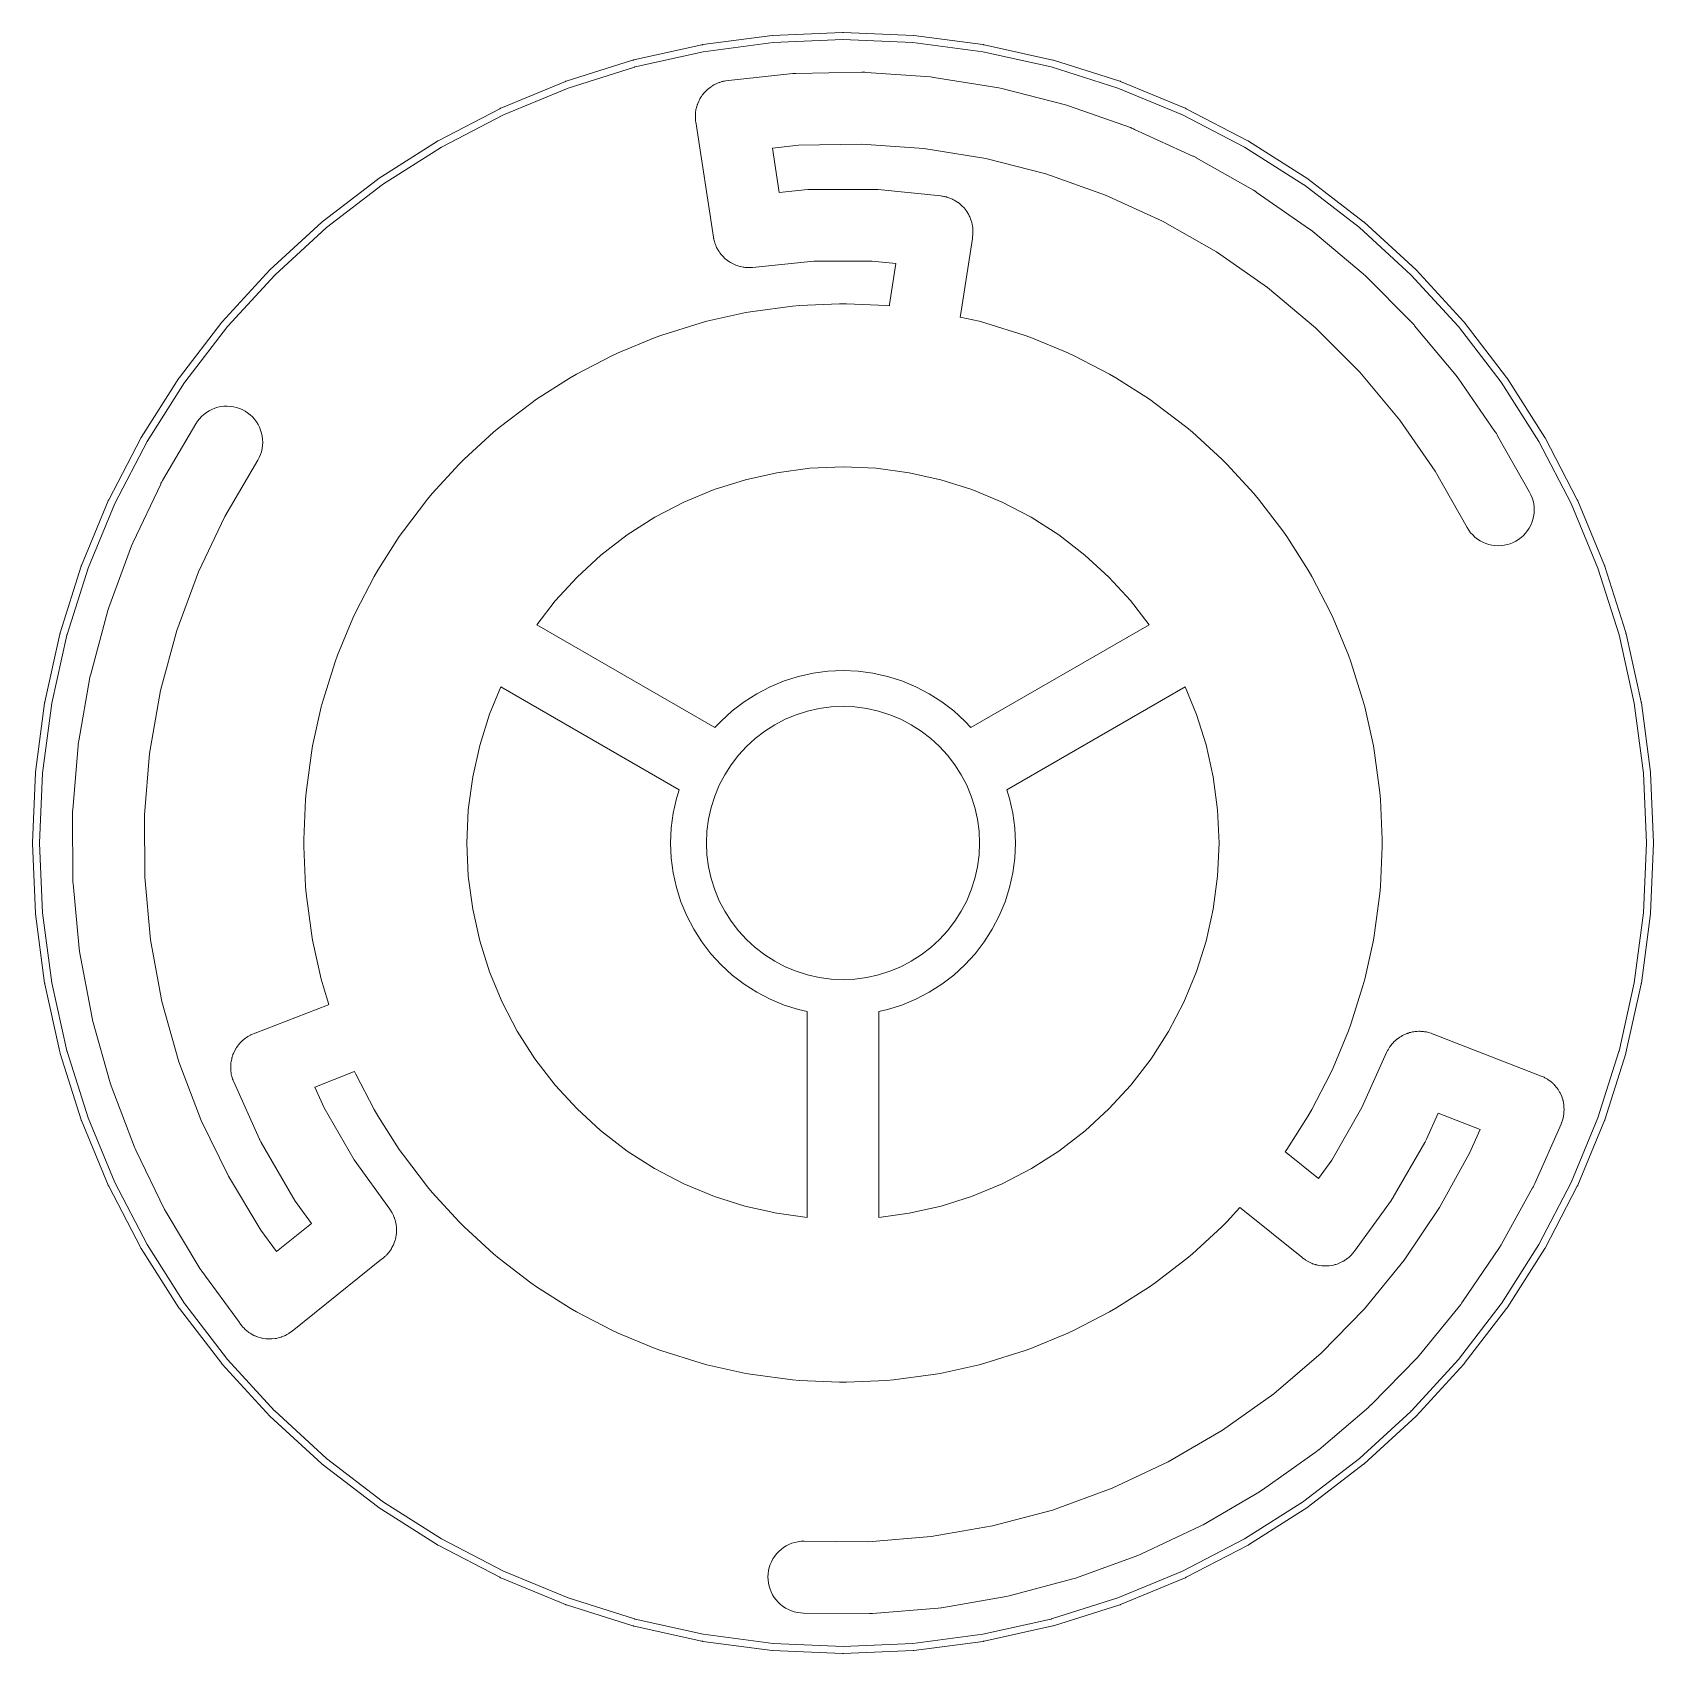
# Model space of a CAD drawing. Header units: millimetres. Extents: x 0.7 to 23.3, y -23.3 to -0.7.
import ezdxf

# ---------------------------------------------------------------- set-up
doc = ezdxf.new("R2010")
doc.units = ezdxf.units.MM
doc.layers.get('0').update_dxf_attribs({"lineweight": 25, "true_color": 0xffffff})

msp = doc.modelspace()

# ---------------------------------------------------------------- linework, layer by layer
at = {"lineweight": 13}
for p, q in [((10.035, -0.892), (9.091, -1.101)), ((10.039, -0.891), (10.035, -0.892)), ((10.043, -0.89), (10.039, -0.891)), ((10.048, -0.889), (10.043, -0.89)), ((10.051, -0.889), (10.048, -0.889)), ((11.015, -0.762), (10.051, -0.889)), ((10.056, -0.989), (11.028, -0.861)), ((11.019, -0.761), (11.015, -0.762)), ((11.992, -0.719), (11.019, -0.761)), ((11.028, -0.861), (11.029, -0.861)), ((11.029, -0.861), (11.998, -0.819)), ((11.993, -0.719), (11.992, -0.719)), ((11.998, -0.719), (11.993, -0.719)), ((12.002, -0.719), (11.998, -0.719)), ((11.998, -0.819), (12.971, -0.86)), ((12.007, -0.719), (12.002, -0.719)), ((12.008, -0.719), (12.007, -0.719)), ((12.981, -0.761), (12.008, -0.719)), ((12.971, -0.86), (12.972, -0.861)), ((12.972, -0.861), (13.944, -0.989)), ((12.985, -0.762), (12.981, -0.761)), ((13.948, -0.889), (12.985, -0.762)), ((13.949, -0.889), (13.948, -0.889)), ((13.952, -0.889), (13.949, -0.889)), ((13.957, -0.89), (13.952, -0.889)), ((13.961, -0.891), (13.957, -0.89)), ((13.965, -0.892), (13.961, -0.891)), ((14.918, -1.103), (13.965, -0.892)), ((9.07, -1.107), (8.148, -1.397)), ((9.074, -1.105), (9.07, -1.107)), ((9.078, -1.104), (9.074, -1.105)), ((9.082, -1.103), (9.078, -1.104)), ((9.087, -1.102), (9.082, -1.103)), ((9.091, -1.101), (9.087, -1.102)), ((9.108, -1.199), (10.056, -0.989)), ((13.944, -0.989), (14.896, -1.2)), ((14.922, -1.104), (14.918, -1.103)), ((14.927, -1.106), (14.922, -1.104)), ((14.93, -1.107), (14.927, -1.106)), ((15.852, -1.397), (14.93, -1.107)), ((8.174, -1.494), (9.1, -1.201)), ((9.1, -1.201), (9.104, -1.2)), ((9.104, -1.2), (9.108, -1.199)), ((11.301, -1.292), (10.408, -1.39)), ((11.344, -1.289), (11.301, -1.292)), ((11.345, -1.289), (11.344, -1.289)), ((12.261, -1.272), (11.345, -1.289)), ((12.262, -1.272), (12.261, -1.272)), ((12.304, -1.273), (12.262, -1.272)), ((12.324, -1.275), (12.304, -1.273)), ((13.216, -1.339), (12.324, -1.275)), ((13.22, -1.339), (13.216, -1.339)), ((13.262, -1.344), (13.22, -1.339)), ((13.263, -1.344), (13.262, -1.344)), ((14.167, -1.49), (13.263, -1.344)), ((14.896, -1.2), (15.826, -1.494)), ((8.136, -1.402), (7.238, -1.773)), ((7.277, -1.865), (8.174, -1.494)), ((8.14, -1.4), (8.136, -1.402)), ((8.144, -1.398), (8.14, -1.4)), ((8.148, -1.397), (8.144, -1.398)), ((10.053, -1.577), (10.041, -1.592)), ((10.055, -1.574), (10.053, -1.577)), ((10.059, -1.57), (10.055, -1.574)), ((10.069, -1.558), (10.059, -1.57)), ((10.077, -1.549), (10.069, -1.558)), ((10.084, -1.541), (10.077, -1.549)), ((10.09, -1.535), (10.084, -1.541)), ((10.099, -1.526), (10.09, -1.535)), ((10.104, -1.521), (10.099, -1.526)), ((10.115, -1.511), (10.104, -1.521)), ((10.149, -1.484), (10.115, -1.511)), ((10.163, -1.475), (10.149, -1.484)), ((10.167, -1.472), (10.163, -1.475)), ((10.182, -1.462), (10.167, -1.472)), ((10.186, -1.46), (10.182, -1.462)), ((10.188, -1.459), (10.186, -1.46)), ((10.204, -1.449), (10.188, -1.459)), ((10.222, -1.44), (10.204, -1.449)), ((10.224, -1.439), (10.222, -1.44)), ((10.227, -1.438), (10.224, -1.439)), ((10.243, -1.43), (10.227, -1.438)), ((10.254, -1.425), (10.243, -1.43)), ((10.264, -1.421), (10.254, -1.425)), ((10.276, -1.417), (10.264, -1.421)), ((10.284, -1.414), (10.276, -1.417)), ((10.293, -1.411), (10.284, -1.414)), ((10.305, -1.407), (10.293, -1.411)), ((10.317, -1.404), (10.305, -1.407)), ((10.326, -1.402), (10.317, -1.404)), ((10.338, -1.399), (10.326, -1.402)), ((10.348, -1.397), (10.338, -1.399)), ((10.352, -1.396), (10.348, -1.397)), ((10.368, -1.393), (10.352, -1.396)), ((10.408, -1.39), (10.368, -1.393)), ((14.168, -1.49), (14.167, -1.49)), ((14.209, -1.499), (14.168, -1.49)), ((14.21, -1.499), (14.209, -1.499)), ((15.097, -1.726), (14.21, -1.499)), ((15.826, -1.494), (15.826, -1.494)), ((15.826, -1.494), (16.726, -1.866)), ((15.856, -1.398), (15.852, -1.397)), ((15.86, -1.4), (15.856, -1.398)), ((15.864, -1.402), (15.86, -1.4)), ((16.761, -1.773), (15.864, -1.402)), ((7.223, -1.781), (6.365, -2.227)), ((7.227, -1.779), (7.223, -1.781)), ((7.23, -1.777), (7.227, -1.779)), ((7.234, -1.775), (7.23, -1.777)), ((7.238, -1.773), (7.234, -1.775)), ((9.953, -1.798), (9.95, -1.811)), ((9.954, -1.79), (9.953, -1.798)), ((9.957, -1.776), (9.954, -1.79)), ((9.959, -1.768), (9.957, -1.776)), ((9.96, -1.763), (9.959, -1.768)), ((9.964, -1.748), (9.96, -1.763)), ((9.969, -1.733), (9.964, -1.748)), ((9.971, -1.726), (9.969, -1.733)), ((9.974, -1.72), (9.971, -1.726)), ((9.978, -1.706), (9.974, -1.72)), ((9.996, -1.666), (9.978, -1.706)), ((10.006, -1.649), (9.996, -1.666)), ((10.008, -1.643), (10.006, -1.647)), ((10.006, -1.647), (10.006, -1.649)), ((10.017, -1.628), (10.008, -1.643)), ((10.022, -1.621), (10.017, -1.628)), ((10.029, -1.609), (10.022, -1.621)), ((10.035, -1.601), (10.029, -1.609)), ((10.041, -1.592), (10.035, -1.601)), ((15.098, -1.726), (15.097, -1.726)), ((15.139, -1.739), (15.098, -1.726)), ((15.14, -1.739), (15.139, -1.739)), ((16.003, -2.044), (15.14, -1.739)), ((16.762, -1.773), (16.761, -1.773)), ((16.766, -1.775), (16.762, -1.773)), ((16.77, -1.777), (16.766, -1.775)), ((16.773, -1.779), (16.77, -1.777)), ((16.777, -1.781), (16.773, -1.779)), ((17.634, -2.227), (16.777, -1.781)), ((6.413, -2.315), (7.273, -1.867)), ((7.273, -1.867), (7.274, -1.866)), ((7.274, -1.866), (7.277, -1.865)), ((9.946, -1.856), (9.945, -1.877)), ((9.945, -1.877), (9.945, -1.887)), ((9.945, -1.887), (9.945, -1.898)), ((9.945, -1.898), (9.946, -1.919)), ((9.947, -1.833), (9.946, -1.852)), ((9.946, -1.852), (9.946, -1.854)), ((9.946, -1.854), (9.946, -1.856)), ((9.946, -1.919), (9.946, -1.92)), ((9.946, -1.92), (9.946, -1.92)), ((9.946, -1.92), (9.947, -1.941)), ((9.949, -1.821), (9.947, -1.833)), ((9.947, -1.941), (9.949, -1.952)), ((9.95, -1.811), (9.949, -1.821)), ((9.949, -1.952), (9.95, -1.964)), ((9.95, -1.964), (10.197, -3.568)), ((16.726, -1.866), (17.587, -2.315)), ((6.357, -2.231), (5.531, -2.758)), ((6.361, -2.229), (6.357, -2.231)), ((6.365, -2.227), (6.361, -2.229)), ((16.004, -2.044), (16.003, -2.044)), ((16.017, -2.049), (16.004, -2.044)), ((16.044, -2.06), (16.017, -2.049)), ((16.059, -2.068), (16.044, -2.06)), ((16.87, -2.439), (16.059, -2.068)), ((17.635, -2.227), (17.634, -2.227)), ((17.639, -2.229), (17.635, -2.227)), ((17.643, -2.231), (17.639, -2.229)), ((18.469, -2.758), (17.643, -2.231)), ((5.592, -2.837), (6.411, -2.316)), ((6.411, -2.316), (6.413, -2.315)), ((11.018, -2.328), (11.38, -2.289)), ((11.113, -2.947), (11.018, -2.328)), ((11.38, -2.289), (12.256, -2.273)), ((12.256, -2.273), (13.123, -2.334)), ((13.123, -2.334), (13.987, -2.474)), ((13.987, -2.474), (14.824, -2.688)), ((16.878, -2.442), (16.87, -2.439)), ((16.904, -2.455), (16.878, -2.442)), ((16.916, -2.461), (16.904, -2.455)), ((16.917, -2.462), (16.916, -2.461)), ((17.712, -2.916), (16.917, -2.462)), ((17.587, -2.315), (17.589, -2.316)), ((17.589, -2.316), (18.415, -2.842)), ((14.824, -2.688), (15.655, -2.982)), ((5.523, -2.764), (4.75, -3.357)), ((4.811, -3.436), (5.585, -2.842)), ((5.524, -2.763), (5.523, -2.764)), ((5.528, -2.76), (5.524, -2.763)), ((5.531, -2.758), (5.528, -2.76)), ((5.585, -2.842), (5.588, -2.84)), ((5.588, -2.84), (5.592, -2.837)), ((5.588, -2.84), (5.588, -2.84)), ((11.51, -2.906), (11.113, -2.947)), ((11.519, -2.905), (11.51, -2.906)), ((11.545, -2.904), (11.519, -2.905)), ((11.555, -2.903), (11.545, -2.904)), ((11.562, -2.903), (11.555, -2.903)), ((12.438, -2.903), (11.562, -2.903)), ((12.481, -2.905), (12.438, -2.903)), ((12.49, -2.906), (12.481, -2.905)), ((13.36, -2.995), (12.49, -2.906)), ((17.713, -2.916), (17.712, -2.916)), ((17.749, -2.939), (17.713, -2.916)), ((18.415, -2.842), (18.416, -2.842)), ((18.416, -2.842), (19.189, -3.436)), ((18.472, -2.76), (18.469, -2.758)), ((18.476, -2.763), (18.472, -2.76)), ((19.246, -3.354), (18.476, -2.763)), ((13.376, -2.997), (13.36, -2.995)), ((13.385, -2.998), (13.376, -2.997)), ((13.403, -3.001), (13.385, -2.998)), ((13.411, -3.002), (13.403, -3.001)), ((13.428, -3.006), (13.411, -3.002)), ((13.439, -3.009), (13.428, -3.006)), ((13.445, -3.011), (13.439, -3.009)), ((13.487, -3.025), (13.445, -3.011)), ((13.496, -3.029), (13.487, -3.025)), ((13.51, -3.034), (13.496, -3.029)), ((13.522, -3.04), (13.51, -3.034)), ((13.527, -3.042), (13.522, -3.04)), ((13.549, -3.054), (13.527, -3.042)), ((13.561, -3.061), (13.549, -3.054)), ((13.565, -3.063), (13.561, -3.061)), ((13.586, -3.076), (13.565, -3.063)), ((13.598, -3.085), (13.586, -3.076)), ((13.601, -3.087), (13.598, -3.085)), ((13.622, -3.102), (13.601, -3.087)), ((13.629, -3.109), (13.622, -3.102)), ((13.636, -3.114), (13.629, -3.109)), ((13.645, -3.123), (13.636, -3.114)), ((13.654, -3.131), (13.645, -3.123)), ((13.685, -3.162), (13.654, -3.131)), ((15.655, -2.982), (16.446, -3.344)), ((17.75, -2.94), (17.749, -2.939)), ((18.493, -3.457), (17.75, -2.94)), ((4.747, -3.359), (4.024, -4.021)), ((4.75, -3.357), (4.747, -3.359)), ((13.712, -3.196), (13.685, -3.162)), ((13.719, -3.208), (13.712, -3.196)), ((13.722, -3.211), (13.719, -3.208)), ((13.736, -3.233), (13.722, -3.211)), ((13.745, -3.248), (13.736, -3.233)), ((13.753, -3.264), (13.745, -3.248)), ((13.757, -3.271), (13.753, -3.264)), ((13.765, -3.287), (13.757, -3.271)), ((13.77, -3.301), (13.765, -3.287)), ((13.775, -3.311), (13.77, -3.301)), ((13.78, -3.327), (13.775, -3.311)), ((13.781, -3.328), (13.78, -3.327)), ((13.789, -3.352), (13.781, -3.328)), ((13.791, -3.361), (13.789, -3.352)), ((13.794, -3.37), (13.791, -3.361)), ((13.797, -3.387), (13.794, -3.37)), ((16.446, -3.344), (17.198, -3.774)), ((19.25, -3.357), (19.246, -3.354)), ((19.253, -3.359), (19.25, -3.357)), ((19.976, -4.021), (19.253, -3.359)), ((4.095, -4.092), (4.808, -3.438)), ((4.808, -3.438), (4.809, -3.437)), ((4.809, -3.437), (4.811, -3.436)), ((10.197, -3.568), (10.199, -3.58)), ((10.199, -3.58), (10.2, -3.586)), ((10.2, -3.586), (10.204, -3.603)), ((10.204, -3.603), (10.206, -3.611)), ((13.635, -4.658), (13.8, -3.586)), ((13.799, -3.395), (13.797, -3.387)), ((13.801, -3.408), (13.799, -3.395)), ((13.8, -3.585), (13.803, -3.568)), ((13.8, -3.586), (13.8, -3.585)), ((13.802, -3.412), (13.801, -3.408)), ((13.806, -3.438), (13.802, -3.412)), ((13.803, -3.568), (13.808, -3.525)), ((13.809, -3.481), (13.806, -3.438)), ((13.808, -3.493), (13.809, -3.481)), ((13.809, -3.499), (13.808, -3.493)), ((13.808, -3.508), (13.809, -3.499)), ((13.808, -3.525), (13.808, -3.508)), ((18.502, -3.463), (18.493, -3.457)), ((18.532, -3.486), (18.502, -3.463)), ((18.536, -3.489), (18.532, -3.486)), ((18.537, -3.49), (18.536, -3.489)), ((19.238, -4.078), (18.537, -3.49)), ((19.189, -3.436), (19.19, -3.436)), ((19.19, -3.436), (19.904, -4.091)), ((10.206, -3.611), (10.207, -3.615)), ((10.207, -3.615), (10.21, -3.629)), ((10.21, -3.629), (10.216, -3.647)), ((10.216, -3.647), (10.218, -3.653)), ((10.218, -3.653), (10.22, -3.659)), ((10.22, -3.659), (10.224, -3.67)), ((10.224, -3.67), (10.23, -3.684)), ((10.23, -3.684), (10.234, -3.694)), ((10.234, -3.694), (10.237, -3.699)), ((10.237, -3.699), (10.241, -3.71)), ((10.241, -3.71), (10.25, -3.727)), ((10.25, -3.727), (10.253, -3.733)), ((10.253, -3.733), (10.256, -3.738)), ((10.256, -3.738), (10.262, -3.748)), ((10.262, -3.748), (10.271, -3.762)), ((10.271, -3.762), (10.276, -3.77)), ((10.276, -3.77), (10.28, -3.775)), ((10.28, -3.775), (10.286, -3.785)), ((10.286, -3.785), (10.292, -3.792)), ((10.292, -3.792), (10.301, -3.805)), ((10.301, -3.805), (10.33, -3.838)), ((17.198, -3.774), (17.908, -4.268)), ((4.021, -4.024), (3.359, -4.747)), ((4.024, -4.021), (4.021, -4.024)), ((10.33, -3.838), (10.34, -3.848)), ((10.34, -3.848), (10.343, -3.851)), ((10.343, -3.851), (10.362, -3.868)), ((10.362, -3.868), (10.375, -3.88)), ((10.375, -3.88), (10.41, -3.906)), ((10.41, -3.906), (10.42, -3.912)), ((10.42, -3.912), (10.432, -3.92)), ((10.432, -3.92), (10.47, -3.941)), ((10.47, -3.941), (10.51, -3.958)), ((10.51, -3.958), (10.526, -3.963)), ((10.526, -3.963), (10.527, -3.964)), ((10.527, -3.964), (10.529, -3.964)), ((10.529, -3.964), (10.551, -3.972)), ((10.551, -3.972), (10.564, -3.975)), ((10.564, -3.975), (10.569, -3.977)), ((10.569, -3.977), (10.594, -3.983)), ((10.594, -3.983), (10.609, -3.985)), ((10.609, -3.985), (10.612, -3.986)), ((10.612, -3.986), (10.62, -3.987)), ((10.62, -3.987), (10.637, -3.989)), ((10.637, -3.989), (10.646, -3.99)), ((10.646, -3.99), (10.655, -3.991)), ((10.655, -3.991), (10.668, -3.991)), ((10.668, -3.991), (10.68, -3.992)), ((10.68, -3.992), (10.689, -3.992)), ((10.689, -3.992), (10.699, -3.992)), ((10.699, -3.992), (10.742, -3.99)), ((10.742, -3.99), (11.592, -3.903)), ((11.592, -3.903), (12.408, -3.903)), ((12.408, -3.903), (12.735, -3.937)), ((12.735, -3.937), (12.647, -4.506)), ((19.979, -4.024), (19.976, -4.021)), ((20.641, -4.747), (19.979, -4.024)), ((3.438, -4.808), (4.092, -4.095)), ((4.092, -4.095), (4.094, -4.094)), ((4.094, -4.094), (4.095, -4.092)), ((17.908, -4.268), (18.578, -4.83)), ((19.239, -4.079), (19.238, -4.078)), ((19.27, -4.107), (19.239, -4.079)), ((19.27, -4.108), (19.27, -4.107)), ((19.271, -4.108), (19.27, -4.108)), ((19.906, -4.746), (19.271, -4.108)), ((19.904, -4.091), (19.905, -4.092)), ((19.905, -4.092), (20.563, -4.809)), ((11.951, -4.495), (11.395, -4.52)), ((12.049, -4.495), (11.951, -4.495)), ((12.605, -4.52), (12.049, -4.495)), ((12.647, -4.506), (12.645, -4.523)), ((10.648, -4.618), (10.105, -4.738)), ((10.746, -4.601), (10.648, -4.618)), ((11.297, -4.528), (10.746, -4.601)), ((11.395, -4.52), (11.297, -4.528)), ((12.645, -4.523), (12.605, -4.52)), ((13.631, -4.68), (13.635, -4.658)), ((13.895, -4.738), (13.631, -4.68)), ((3.357, -4.75), (2.764, -5.523)), ((2.842, -5.585), (3.436, -4.811)), ((3.359, -4.747), (3.357, -4.75)), ((3.436, -4.811), (3.437, -4.809)), ((3.437, -4.809), (3.438, -4.808)), ((9.48, -4.931), (9.387, -4.965)), ((10.01, -4.764), (9.48, -4.931)), ((10.105, -4.738), (10.01, -4.764)), ((13.99, -4.764), (13.895, -4.738)), ((14.52, -4.931), (13.99, -4.764)), ((14.613, -4.965), (14.52, -4.931)), ((18.578, -4.83), (19.195, -5.448)), ((19.918, -4.757), (19.906, -4.746)), ((19.933, -4.774), (19.918, -4.757)), ((19.947, -4.789), (19.933, -4.774)), ((19.956, -4.801), (19.947, -4.789)), ((20.532, -5.492), (19.956, -4.801)), ((20.563, -4.809), (20.564, -4.811)), ((20.564, -4.811), (21.16, -5.588)), ((20.643, -4.75), (20.641, -4.747)), ((21.236, -5.522), (20.643, -4.75)), ((8.873, -5.178), (8.784, -5.22)), ((9.387, -4.965), (8.873, -5.178)), ((15.127, -5.178), (14.613, -4.965)), ((15.216, -5.22), (15.127, -5.178)), ((8.784, -5.22), (8.291, -5.476)), ((15.709, -5.476), (15.216, -5.22)), ((2.758, -5.531), (2.231, -6.357)), ((2.316, -6.411), (2.837, -5.592)), ((2.76, -5.528), (2.758, -5.531)), ((2.763, -5.524), (2.76, -5.528)), ((2.764, -5.523), (2.763, -5.524)), ((2.837, -5.592), (2.84, -5.588)), ((2.84, -5.588), (2.842, -5.585)), ((2.84, -5.588), (2.84, -5.588)), ((8.205, -5.526), (7.736, -5.824)), ((8.291, -5.476), (8.205, -5.526)), ((15.795, -5.526), (15.709, -5.476)), ((16.264, -5.824), (15.795, -5.526)), ((19.195, -5.448), (19.751, -6.117)), ((20.533, -5.493), (20.532, -5.492)), ((20.534, -5.494), (20.533, -5.493)), ((20.559, -5.528), (20.534, -5.494)), ((20.56, -5.529), (20.559, -5.528)), ((21.074, -6.273), (20.56, -5.529)), ((21.16, -5.588), (21.16, -5.588)), ((21.16, -5.588), (21.684, -6.411)), ((21.237, -5.524), (21.236, -5.522)), ((21.24, -5.528), (21.237, -5.524)), ((21.242, -5.531), (21.24, -5.528)), ((21.769, -6.357), (21.242, -5.531)), ((7.736, -5.824), (7.655, -5.881)), ((16.345, -5.881), (16.264, -5.824)), ((3.074, -6.064), (3.044, -6.096)), ((3.106, -6.035), (3.074, -6.064)), ((3.141, -6.008), (3.106, -6.035)), ((3.178, -5.985), (3.141, -6.008)), ((3.217, -5.965), (3.178, -5.985)), ((3.257, -5.949), (3.217, -5.965)), ((3.299, -5.936), (3.257, -5.949)), ((3.341, -5.927), (3.299, -5.936)), ((3.385, -5.922), (3.341, -5.927)), ((3.428, -5.92), (3.385, -5.922)), ((3.472, -5.923), (3.428, -5.92)), ((3.515, -5.929), (3.472, -5.923)), ((3.558, -5.938), (3.515, -5.929)), ((3.599, -5.952), (3.558, -5.938)), ((3.639, -5.969), (3.599, -5.952)), ((3.678, -5.989), (3.639, -5.969)), ((3.714, -6.013), (3.678, -5.989)), ((3.749, -6.04), (3.714, -6.013)), ((3.781, -6.07), (3.749, -6.04)), ((3.81, -6.102), (3.781, -6.07)), ((7.655, -5.881), (7.214, -6.219)), ((16.786, -6.219), (16.345, -5.881)), ((2.993, -6.167), (2.529, -6.956)), ((3.017, -6.13), (2.993, -6.167)), ((3.044, -6.096), (3.017, -6.13)), ((3.836, -6.137), (3.81, -6.102)), ((3.859, -6.174), (3.836, -6.137)), ((3.879, -6.213), (3.859, -6.174)), ((3.895, -6.253), (3.879, -6.213)), ((3.908, -6.295), (3.895, -6.253)), ((3.917, -6.338), (3.908, -6.295)), ((7.138, -6.283), (6.728, -6.659)), ((7.214, -6.219), (7.138, -6.283)), ((16.862, -6.283), (16.786, -6.219)), ((17.272, -6.659), (16.862, -6.283)), ((19.751, -6.117), (20.24, -6.823)), ((21.081, -6.283), (21.074, -6.273)), ((21.093, -6.302), (21.081, -6.283)), ((21.104, -6.319), (21.093, -6.302)), ((2.227, -6.366), (1.781, -7.223)), ((1.867, -7.273), (2.315, -6.413)), ((2.229, -6.361), (2.227, -6.365)), ((2.227, -6.365), (2.227, -6.366)), ((2.231, -6.357), (2.229, -6.361)), ((2.315, -6.413), (2.316, -6.411)), ((3.906, -6.554), (3.916, -6.511)), ((3.916, -6.511), (3.922, -6.468)), ((3.923, -6.381), (3.917, -6.338)), ((3.922, -6.468), (3.924, -6.425)), ((3.924, -6.425), (3.923, -6.381)), ((21.111, -6.333), (21.104, -6.319)), ((21.555, -7.117), (21.111, -6.333)), ((21.684, -6.411), (21.685, -6.412)), ((21.685, -6.412), (22.133, -7.274)), ((21.771, -6.361), (21.769, -6.357)), ((22.219, -7.223), (21.771, -6.361)), ((3.397, -7.454), (3.855, -6.674)), ((3.855, -6.674), (3.875, -6.635)), ((3.875, -6.635), (3.892, -6.595)), ((3.892, -6.595), (3.906, -6.554)), ((6.659, -6.728), (6.283, -7.138)), ((6.728, -6.659), (6.659, -6.728)), ((11.537, -6.785), (12, -6.765)), ((12, -6.765), (12.463, -6.785)), ((17.341, -6.728), (17.272, -6.659)), ((17.717, -7.138), (17.341, -6.728)), ((2.508, -6.994), (2.504, -7.004)), ((2.519, -6.974), (2.508, -6.994)), ((2.528, -6.957), (2.519, -6.974)), ((2.529, -6.956), (2.528, -6.957)), ((10.205, -7.082), (10.641, -6.944)), ((10.641, -6.944), (11.081, -6.846)), ((11.081, -6.846), (11.537, -6.785)), ((12.463, -6.785), (12.919, -6.846)), ((12.919, -6.846), (13.36, -6.944)), ((13.36, -6.944), (13.793, -7.081)), ((20.24, -6.823), (20.685, -7.609)), ((2.504, -7.004), (2.119, -7.815)), ((6.219, -7.214), (5.881, -7.655)), ((6.283, -7.138), (6.219, -7.214)), ((9.783, -7.257), (10.205, -7.082)), ((13.793, -7.081), (14.216, -7.257)), ((17.781, -7.214), (17.717, -7.138)), ((18.119, -7.655), (17.781, -7.214)), ((21.575, -7.155), (21.555, -7.117)), ((21.591, -7.196), (21.575, -7.155)), ((21.604, -7.238), (21.591, -7.196)), ((1.773, -7.239), (1.402, -8.136)), ((1.494, -8.173), (1.865, -7.277)), ((1.775, -7.234), (1.773, -7.238)), ((1.773, -7.238), (1.773, -7.239)), ((1.777, -7.23), (1.775, -7.234)), ((1.779, -7.227), (1.777, -7.23)), ((1.781, -7.223), (1.779, -7.227)), ((1.865, -7.277), (1.866, -7.274)), ((1.866, -7.274), (1.867, -7.273)), ((9.382, -7.466), (9.783, -7.257)), ((14.216, -7.257), (14.617, -7.466)), ((21.613, -7.28), (21.604, -7.238)), ((21.612, -7.454), (21.618, -7.411)), ((21.619, -7.323), (21.613, -7.28)), ((21.618, -7.411), (21.62, -7.367)), ((21.62, -7.367), (21.619, -7.323)), ((22.133, -7.274), (22.506, -8.173)), ((22.221, -7.227), (22.219, -7.223)), ((22.223, -7.23), (22.221, -7.227)), ((22.225, -7.234), (22.223, -7.23)), ((22.227, -7.238), (22.225, -7.234)), ((22.227, -7.24), (22.227, -7.238)), ((22.598, -8.136), (22.227, -7.24)), ((3.031, -8.225), (3.397, -7.454)), ((5.881, -7.655), (5.824, -7.736)), ((8.997, -7.711), (9.382, -7.466)), ((14.617, -7.466), (15.003, -7.711)), ((18.176, -7.736), (18.119, -7.655)), ((20.685, -7.609), (20.708, -7.646)), ((20.708, -7.646), (20.734, -7.681)), ((21.5, -7.687), (21.527, -7.653)), ((21.527, -7.653), (21.551, -7.617)), ((21.551, -7.617), (21.571, -7.578)), ((21.571, -7.578), (21.588, -7.538)), ((21.588, -7.538), (21.602, -7.496)), ((21.602, -7.496), (21.612, -7.454)), ((2.098, -7.864), (1.782, -8.723)), ((2.115, -7.823), (2.098, -7.864)), ((2.119, -7.815), (2.115, -7.823)), ((5.824, -7.736), (5.526, -8.205)), ((8.629, -7.994), (8.997, -7.711)), ((15.003, -7.711), (15.367, -7.992)), ((18.474, -8.205), (18.176, -7.736)), ((20.734, -7.681), (20.764, -7.713)), ((20.764, -7.713), (20.795, -7.743)), ((20.795, -7.743), (20.83, -7.77)), ((20.83, -7.77), (20.866, -7.794)), ((20.866, -7.794), (20.905, -7.814)), ((20.905, -7.814), (20.945, -7.831)), ((20.945, -7.831), (20.987, -7.845)), ((20.987, -7.845), (21.029, -7.855)), ((21.029, -7.855), (21.072, -7.861)), ((21.072, -7.861), (21.116, -7.863)), ((21.116, -7.863), (21.159, -7.861)), ((21.159, -7.861), (21.203, -7.856)), ((21.203, -7.856), (21.245, -7.847)), ((21.245, -7.847), (21.287, -7.834)), ((21.287, -7.834), (21.328, -7.818)), ((21.328, -7.818), (21.366, -7.798)), ((21.366, -7.798), (21.403, -7.775)), ((21.403, -7.775), (21.438, -7.749)), ((21.438, -7.749), (21.471, -7.719)), ((21.471, -7.719), (21.5, -7.687)), ((8.299, -8.299), (8.629, -7.994)), ((15.367, -7.992), (15.702, -8.299)), ((1.397, -8.148), (1.106, -9.073)), ((1.201, -9.1), (1.494, -8.174)), ((1.398, -8.144), (1.397, -8.148)), ((1.4, -8.14), (1.398, -8.144)), ((1.402, -8.136), (1.4, -8.14)), ((1.494, -8.174), (1.494, -8.173)), ((2.73, -9.043), (3.031, -8.225)), ((5.476, -8.291), (5.22, -8.784)), ((5.526, -8.205), (5.476, -8.291)), ((7.994, -8.63), (8.299, -8.299)), ((15.702, -8.299), (16.003, -8.626)), ((18.524, -8.291), (18.474, -8.205)), ((18.78, -8.784), (18.524, -8.291)), ((22.506, -8.173), (22.506, -8.174)), ((22.506, -8.174), (22.8, -9.105)), ((22.6, -8.14), (22.598, -8.136)), ((22.602, -8.144), (22.6, -8.14)), ((22.603, -8.148), (22.602, -8.144)), ((22.604, -8.152), (22.603, -8.148)), ((22.893, -9.07), (22.604, -8.152)), ((1.768, -8.765), (1.53, -9.649)), ((1.778, -8.737), (1.768, -8.765)), ((1.782, -8.723), (1.778, -8.737)), ((5.22, -8.784), (5.178, -8.873)), ((7.738, -8.962), (7.994, -8.63)), ((16.003, -8.626), (16.262, -8.962)), ((18.822, -8.873), (18.78, -8.784)), ((5.178, -8.873), (4.965, -9.387)), ((10.218, -10.394), (7.738, -8.962)), ((16.262, -8.962), (13.781, -10.394)), ((19.035, -9.387), (18.822, -8.873)), ((1.101, -9.092), (0.892, -10.035)), ((0.989, -10.056), (1.199, -9.108)), ((1.102, -9.087), (1.101, -9.091)), ((1.101, -9.091), (1.101, -9.092)), ((1.103, -9.082), (1.102, -9.087)), ((1.104, -9.078), (1.103, -9.082)), ((1.105, -9.074), (1.104, -9.078)), ((1.106, -9.073), (1.105, -9.074)), ((1.199, -9.108), (1.2, -9.105)), ((1.2, -9.104), (1.201, -9.1)), ((1.2, -9.105), (1.2, -9.104)), ((2.503, -9.879), (2.73, -9.043)), ((22.8, -9.105), (23.011, -10.056)), ((22.894, -9.073), (22.893, -9.07)), ((22.896, -9.078), (22.894, -9.073)), ((22.897, -9.082), (22.896, -9.078)), ((22.899, -9.091), (22.897, -9.082)), ((23.108, -10.035), (22.899, -9.091)), ((4.965, -9.387), (4.931, -9.48)), ((19.069, -9.48), (19.035, -9.387)), ((1.52, -9.696), (1.364, -10.58)), ((1.53, -9.65), (1.52, -9.692)), ((1.52, -9.692), (1.52, -9.693)), ((1.52, -9.693), (1.52, -9.696)), ((1.53, -9.649), (1.53, -9.65)), ((4.931, -9.48), (4.764, -10.01)), ((11.379, -9.682), (11.179, -9.745)), ((11.583, -9.636), (11.379, -9.682)), ((11.791, -9.609), (11.583, -9.636)), ((12, -9.6), (11.791, -9.609)), ((12.209, -9.609), (12, -9.6)), ((12.417, -9.636), (12.209, -9.609)), ((12.621, -9.682), (12.417, -9.636)), ((12.821, -9.745), (12.621, -9.682)), ((19.236, -10.01), (19.069, -9.48)), ((2.349, -10.753), (2.503, -9.879)), ((7.081, -10.205), (7.238, -9.828)), ((7.238, -9.828), (9.719, -11.261)), ((10.8, -9.922), (10.623, -10.034)), ((10.986, -9.825), (10.8, -9.922)), ((11.179, -9.745), (10.986, -9.825)), ((13.014, -9.825), (12.821, -9.745)), ((13.2, -9.922), (13.014, -9.825)), ((13.377, -10.034), (13.2, -9.922)), ((14.281, -11.261), (16.762, -9.828)), ((16.762, -9.828), (16.921, -10.21)), ((0.889, -10.052), (0.762, -11.015)), ((0.861, -11.028), (0.989, -10.056)), ((0.89, -10.043), (0.889, -10.048)), ((0.889, -10.048), (0.889, -10.052)), ((0.891, -10.039), (0.89, -10.043)), ((0.892, -10.035), (0.891, -10.039)), ((4.738, -10.105), (4.618, -10.648)), ((4.764, -10.01), (4.738, -10.105)), ((10.623, -10.034), (10.457, -10.161)), ((11.67, -10.129), (11.508, -10.165)), ((11.834, -10.107), (11.67, -10.129)), ((12, -10.1), (11.834, -10.107)), ((12.166, -10.107), (12, -10.1)), ((12.33, -10.129), (12.166, -10.107)), ((12.492, -10.165), (12.33, -10.129)), ((13.543, -10.161), (13.377, -10.034)), ((19.262, -10.105), (19.236, -10.01)), ((19.382, -10.648), (19.262, -10.105)), ((23.011, -10.056), (23.139, -11.028)), ((23.109, -10.039), (23.108, -10.035)), ((23.11, -10.043), (23.109, -10.039)), ((23.111, -10.048), (23.11, -10.043)), ((23.238, -11.015), (23.111, -10.048)), ((6.944, -10.641), (7.081, -10.205)), ((10.303, -10.303), (10.218, -10.394)), ((10.457, -10.161), (10.303, -10.303)), ((11.05, -10.355), (10.91, -10.444)), ((11.197, -10.278), (11.05, -10.355)), ((11.35, -10.215), (11.197, -10.278)), ((11.508, -10.165), (11.35, -10.215)), ((12.65, -10.215), (12.492, -10.165)), ((12.803, -10.278), (12.65, -10.215)), ((12.95, -10.355), (12.803, -10.278)), ((13.09, -10.444), (12.95, -10.355)), ((13.697, -10.303), (13.543, -10.161)), ((13.781, -10.394), (13.697, -10.303)), ((16.921, -10.21), (17.054, -10.634)), ((1.361, -10.595), (1.357, -10.628)), ((1.364, -10.58), (1.361, -10.595)), ((10.779, -10.545), (10.656, -10.656)), ((10.91, -10.444), (10.779, -10.545)), ((13.221, -10.545), (13.09, -10.444)), ((13.344, -10.656), (13.221, -10.545)), ((1.356, -10.642), (1.28, -11.54)), ((1.357, -10.628), (1.356, -10.637)), ((1.356, -10.637), (1.356, -10.639)), ((1.356, -10.639), (1.356, -10.642)), ((2.277, -11.608), (2.349, -10.753)), ((4.601, -10.746), (4.528, -11.297)), ((4.618, -10.648), (4.601, -10.746)), ((6.846, -11.081), (6.944, -10.641)), ((10.545, -10.779), (10.444, -10.91)), ((10.656, -10.656), (10.545, -10.779)), ((13.455, -10.779), (13.344, -10.656)), ((13.556, -10.91), (13.455, -10.779)), ((17.054, -10.634), (17.154, -11.081)), ((19.399, -10.746), (19.382, -10.648)), ((19.472, -11.297), (19.399, -10.746)), ((0.761, -11.023), (0.719, -11.992)), ((0.762, -11.015), (0.761, -11.019)), ((0.761, -11.019), (0.761, -11.023)), ((0.819, -11.998), (0.861, -11.028)), ((10.355, -11.05), (10.278, -11.197)), ((10.444, -10.91), (10.355, -11.05)), ((13.645, -11.05), (13.556, -10.91)), ((13.722, -11.197), (13.645, -11.05)), ((23.139, -11.028), (23.139, -11.029)), ((23.139, -11.029), (23.181, -11.998)), ((23.239, -11.019), (23.238, -11.015)), ((23.239, -11.023), (23.239, -11.019)), ((23.281, -11.992), (23.239, -11.023)), ((6.785, -11.537), (6.846, -11.081)), ((9.719, -11.261), (9.682, -11.379)), ((10.278, -11.197), (10.215, -11.35)), ((13.785, -11.35), (13.722, -11.197)), ((14.318, -11.379), (14.281, -11.261)), ((17.154, -11.081), (17.214, -11.537)), ((4.52, -11.395), (4.495, -11.951)), ((4.528, -11.297), (4.52, -11.395)), ((9.682, -11.379), (9.636, -11.583)), ((10.215, -11.35), (10.165, -11.508)), ((13.835, -11.508), (13.785, -11.35)), ((14.364, -11.583), (14.318, -11.379)), ((19.48, -11.395), (19.472, -11.297)), ((19.505, -11.951), (19.48, -11.395)), ((1.278, -11.552), (1.277, -11.593)), ((1.277, -11.593), (1.277, -11.594)), ((1.277, -11.594), (1.277, -11.595)), ((1.277, -11.595), (1.281, -12.511)), ((1.28, -11.54), (1.278, -11.552)), ((2.281, -12.477), (2.277, -11.608)), ((6.765, -12), (6.785, -11.537)), ((9.636, -11.583), (9.609, -11.791)), ((10.129, -11.67), (10.107, -11.834)), ((10.165, -11.508), (10.129, -11.67)), ((13.871, -11.67), (13.835, -11.508)), ((13.893, -11.834), (13.871, -11.67)), ((14.391, -11.791), (14.364, -11.583)), ((17.214, -11.537), (17.235, -12)), ((4.495, -11.951), (4.495, -12.049)), ((9.609, -11.791), (9.6, -12)), ((10.107, -11.834), (10.1, -12)), ((13.9, -12), (13.893, -11.834)), ((14.4, -12), (14.391, -11.791)), ((19.505, -12.049), (19.505, -11.951)), ((0.719, -11.992), (0.719, -11.993)), ((0.719, -11.993), (0.719, -11.998)), ((0.719, -11.998), (0.719, -12.002)), ((0.719, -12.002), (0.719, -12.007)), ((0.719, -12.007), (0.719, -12.008)), ((0.719, -12.008), (0.761, -12.977)), ((0.819, -12), (0.819, -11.998)), ((0.819, -12.002), (0.819, -12)), ((0.861, -12.972), (0.819, -12.002)), ((4.495, -12.049), (4.52, -12.605)), ((6.785, -12.463), (6.765, -12)), ((9.6, -12), (9.609, -12.209)), ((10.1, -12), (10.107, -12.166)), ((10.107, -12.166), (10.129, -12.33)), ((13.871, -12.33), (13.893, -12.166)), ((13.893, -12.166), (13.9, -12)), ((14.391, -12.209), (14.4, -12)), ((17.235, -12), (17.214, -12.463)), ((19.48, -12.605), (19.505, -12.049)), ((23.181, -12.002), (23.139, -12.971)), ((23.181, -11.998), (23.181, -12)), ((23.181, -12), (23.181, -12.002)), ((23.239, -12.977), (23.281, -12.008)), ((23.281, -11.998), (23.281, -11.992)), ((23.281, -12.002), (23.281, -11.998)), ((23.281, -12.008), (23.281, -12.002)), ((9.609, -12.209), (9.636, -12.417)), ((10.129, -12.33), (10.165, -12.492)), ((13.835, -12.492), (13.871, -12.33)), ((14.364, -12.417), (14.391, -12.209)), ((1.281, -12.511), (1.281, -12.511)), ((1.281, -12.511), (1.281, -12.512)), ((1.281, -12.512), (1.282, -12.517)), ((1.282, -12.517), (1.283, -12.554)), ((1.283, -12.554), (1.285, -12.565)), ((1.285, -12.565), (1.37, -13.467)), ((2.363, -13.348), (2.281, -12.477)), ((4.52, -12.605), (4.528, -12.703)), ((6.846, -12.919), (6.785, -12.463)), ((9.636, -12.417), (9.682, -12.621)), ((9.682, -12.621), (9.745, -12.821)), ((10.165, -12.492), (10.215, -12.65)), ((13.785, -12.65), (13.835, -12.492)), ((14.255, -12.821), (14.318, -12.621)), ((14.318, -12.621), (14.364, -12.417)), ((17.214, -12.463), (17.154, -12.919)), ((19.472, -12.703), (19.48, -12.605)), ((4.528, -12.703), (4.601, -13.254)), ((9.745, -12.821), (9.825, -13.014)), ((10.215, -12.65), (10.278, -12.803)), ((10.278, -12.803), (10.355, -12.95)), ((13.645, -12.95), (13.722, -12.803)), ((13.722, -12.803), (13.785, -12.65)), ((14.175, -13.014), (14.255, -12.821)), ((19.399, -13.254), (19.472, -12.703)), ((0.761, -12.977), (0.761, -12.981)), ((0.761, -12.981), (0.762, -12.985)), ((0.762, -12.985), (0.889, -13.949)), ((0.989, -13.944), (0.861, -12.972)), ((6.945, -13.36), (6.846, -12.919)), ((9.825, -13.014), (9.922, -13.2)), ((10.355, -12.95), (10.444, -13.09)), ((13.556, -13.09), (13.645, -12.95)), ((14.078, -13.2), (14.175, -13.014)), ((17.154, -12.919), (17.054, -13.366)), ((23.139, -12.972), (23.011, -13.944)), ((23.111, -13.952), (23.238, -12.985)), ((23.139, -12.971), (23.139, -12.972)), ((23.238, -12.985), (23.239, -12.981)), ((23.239, -12.981), (23.239, -12.977)), ((4.601, -13.254), (4.618, -13.352)), ((9.922, -13.2), (10.034, -13.377)), ((10.444, -13.09), (10.545, -13.221)), ((10.545, -13.221), (10.656, -13.344)), ((13.344, -13.344), (13.455, -13.221)), ((13.455, -13.221), (13.556, -13.09)), ((13.966, -13.377), (14.078, -13.2)), ((19.382, -13.352), (19.399, -13.254)), ((1.37, -13.467), (1.37, -13.468)), ((1.37, -13.468), (1.376, -13.51)), ((1.376, -13.51), (1.376, -13.511)), ((1.376, -13.511), (1.544, -14.411)), ((2.522, -14.205), (2.363, -13.348)), ((4.618, -13.352), (4.738, -13.895)), ((7.081, -13.794), (6.945, -13.36)), ((10.034, -13.377), (10.161, -13.543)), ((10.656, -13.344), (10.779, -13.455)), ((10.779, -13.455), (10.91, -13.556)), ((13.09, -13.556), (13.221, -13.455)), ((13.221, -13.455), (13.344, -13.344)), ((13.839, -13.543), (13.966, -13.377)), ((17.054, -13.366), (16.921, -13.788)), ((19.262, -13.895), (19.382, -13.352)), ((10.161, -13.543), (10.303, -13.697)), ((10.303, -13.697), (10.457, -13.839)), ((10.91, -13.556), (11.05, -13.645)), ((11.05, -13.645), (11.197, -13.722)), ((11.197, -13.722), (11.35, -13.785)), ((12.65, -13.785), (12.803, -13.722)), ((12.803, -13.722), (12.95, -13.645)), ((12.95, -13.645), (13.09, -13.556)), ((13.543, -13.839), (13.697, -13.697)), ((13.697, -13.697), (13.839, -13.543)), ((0.889, -13.949), (0.889, -13.952)), ((0.889, -13.952), (0.89, -13.957)), ((0.89, -13.957), (0.891, -13.961)), ((0.891, -13.961), (0.892, -13.965)), ((0.892, -13.965), (1.101, -14.908)), ((1.199, -14.892), (0.989, -13.944)), ((4.738, -13.895), (4.764, -13.99)), ((7.257, -14.217), (7.081, -13.794)), ((10.457, -13.839), (10.623, -13.966)), ((10.623, -13.966), (10.8, -14.078)), ((11.35, -13.785), (11.508, -13.835)), ((11.508, -13.835), (11.67, -13.871)), ((11.67, -13.871), (11.834, -13.893)), ((11.834, -13.893), (12, -13.9)), ((12, -13.9), (12.166, -13.893)), ((12.166, -13.893), (12.33, -13.871)), ((12.33, -13.871), (12.492, -13.835)), ((12.492, -13.835), (12.65, -13.785)), ((13.2, -14.078), (13.377, -13.966)), ((13.377, -13.966), (13.543, -13.839)), ((16.921, -13.788), (16.743, -14.216)), ((19.236, -13.99), (19.262, -13.895)), ((23.011, -13.944), (22.8, -14.896)), ((22.897, -14.918), (23.108, -13.965)), ((23.108, -13.965), (23.109, -13.961)), ((23.109, -13.961), (23.11, -13.957)), ((23.11, -13.957), (23.111, -13.952)), ((2.758, -15.044), (2.522, -14.205)), ((4.764, -13.99), (4.845, -14.248)), ((10.8, -14.078), (10.986, -14.175)), ((10.986, -14.175), (11.179, -14.255)), ((12.821, -14.255), (13.014, -14.175)), ((13.014, -14.175), (13.2, -14.078)), ((19.069, -14.52), (19.236, -13.99)), ((1.544, -14.411), (1.544, -14.412)), ((1.544, -14.412), (1.546, -14.421)), ((1.546, -14.421), (1.553, -14.454)), ((4.824, -14.255), (3.82, -14.646)), ((4.845, -14.248), (4.824, -14.255)), ((7.466, -14.618), (7.257, -14.217)), ((11.179, -14.255), (11.379, -14.318)), ((11.379, -14.318), (11.5, -14.345)), ((11.5, -14.345), (11.5, -17.21)), ((12.5, -14.345), (12.621, -14.318)), ((12.5, -17.21), (12.5, -14.345)), ((12.621, -14.318), (12.821, -14.255)), ((16.743, -14.216), (16.532, -14.622)), ((1.553, -14.454), (1.557, -14.465)), ((1.557, -14.465), (1.801, -15.336)), ((3.773, -14.664), (3.761, -14.67)), ((3.813, -14.648), (3.773, -14.664)), ((3.82, -14.646), (3.813, -14.648)), ((7.711, -15.003), (7.466, -14.618)), ((16.532, -14.622), (16.289, -15.002)), ((18.822, -15.127), (19.035, -14.613)), ((19.035, -14.613), (19.069, -14.52)), ((19.817, -14.665), (19.805, -14.67)), ((19.821, -14.663), (19.817, -14.665)), ((19.845, -14.653), (19.821, -14.663)), ((19.856, -14.649), (19.845, -14.653)), ((19.862, -14.647), (19.856, -14.649)), ((19.87, -14.645), (19.862, -14.647)), ((19.886, -14.639), (19.87, -14.645)), ((19.899, -14.636), (19.886, -14.639)), ((19.904, -14.635), (19.899, -14.636)), ((19.913, -14.633), (19.904, -14.635)), ((19.928, -14.629), (19.913, -14.633)), ((19.934, -14.629), (19.928, -14.629)), ((19.946, -14.626), (19.934, -14.629)), ((19.963, -14.624), (19.946, -14.626)), ((19.972, -14.623), (19.963, -14.624)), ((19.984, -14.623), (19.972, -14.623)), ((19.99, -14.622), (19.984, -14.623)), ((20.015, -14.621), (19.99, -14.622)), ((20.024, -14.621), (20.015, -14.621)), ((20.033, -14.621), (20.024, -14.621)), ((20.044, -14.622), (20.033, -14.621)), ((20.059, -14.622), (20.044, -14.622)), ((20.07, -14.623), (20.059, -14.622)), ((20.077, -14.624), (20.07, -14.623)), ((20.092, -14.626), (20.077, -14.624)), ((20.102, -14.627), (20.092, -14.626)), ((20.12, -14.63), (20.102, -14.627)), ((20.135, -14.634), (20.12, -14.63)), ((20.145, -14.636), (20.135, -14.634)), ((20.187, -14.648), (20.145, -14.636)), ((20.204, -14.655), (20.187, -14.648)), ((20.224, -14.663), (20.204, -14.655)), ((20.227, -14.664), (20.224, -14.663)), ((21.717, -15.243), (20.227, -14.664)), ((3.539, -14.88), (3.52, -14.919)), ((3.545, -14.87), (3.539, -14.88)), ((3.548, -14.864), (3.545, -14.87)), ((3.56, -14.845), (3.548, -14.864)), ((3.562, -14.843), (3.56, -14.845)), ((3.563, -14.842), (3.562, -14.843)), ((3.572, -14.828), (3.563, -14.842)), ((3.586, -14.81), (3.572, -14.828)), ((3.588, -14.808), (3.586, -14.81)), ((3.59, -14.806), (3.588, -14.808)), ((3.599, -14.794), (3.59, -14.806)), ((3.605, -14.787), (3.599, -14.794)), ((3.616, -14.775), (3.605, -14.787)), ((3.626, -14.765), (3.616, -14.775)), ((3.629, -14.762), (3.626, -14.765)), ((3.637, -14.755), (3.629, -14.762)), ((3.648, -14.745), (3.637, -14.755)), ((3.657, -14.738), (3.648, -14.745)), ((3.662, -14.733), (3.657, -14.738)), ((3.667, -14.73), (3.662, -14.733)), ((3.682, -14.717), (3.667, -14.73)), ((3.696, -14.708), (3.682, -14.717)), ((3.697, -14.707), (3.696, -14.708)), ((3.699, -14.705), (3.697, -14.707)), ((3.718, -14.693), (3.699, -14.705)), ((3.726, -14.688), (3.718, -14.693)), ((3.734, -14.684), (3.726, -14.688)), ((3.747, -14.677), (3.734, -14.684)), ((3.756, -14.672), (3.747, -14.677)), ((3.761, -14.67), (3.756, -14.672)), ((19.579, -14.89), (19.574, -14.899)), ((19.586, -14.877), (19.579, -14.89)), ((19.59, -14.869), (19.586, -14.877)), ((19.595, -14.861), (19.59, -14.869)), ((19.607, -14.842), (19.595, -14.861)), ((19.609, -14.84), (19.607, -14.842)), ((19.619, -14.825), (19.609, -14.839)), ((19.609, -14.839), (19.609, -14.84)), ((19.646, -14.791), (19.619, -14.825)), ((19.677, -14.759), (19.646, -14.791)), ((19.686, -14.752), (19.677, -14.759)), ((19.695, -14.742), (19.686, -14.752)), ((19.709, -14.732), (19.695, -14.742)), ((19.711, -14.73), (19.709, -14.731)), ((19.709, -14.731), (19.709, -14.732)), ((19.73, -14.715), (19.711, -14.73)), ((19.738, -14.71), (19.73, -14.715)), ((19.745, -14.705), (19.738, -14.71)), ((19.751, -14.701), (19.745, -14.705)), ((19.766, -14.691), (19.751, -14.701)), ((19.779, -14.684), (19.766, -14.691)), ((19.782, -14.682), (19.779, -14.684)), ((19.788, -14.679), (19.782, -14.682)), ((19.805, -14.67), (19.788, -14.679)), ((1.101, -14.908), (1.101, -14.909)), ((1.101, -14.909), (1.102, -14.913)), ((1.102, -14.913), (1.103, -14.918)), ((1.103, -14.918), (1.104, -14.922)), ((1.104, -14.922), (1.105, -14.926)), ((1.105, -14.926), (1.107, -14.93)), ((1.107, -14.93), (1.397, -15.852)), ((1.2, -14.895), (1.199, -14.892)), ((1.2, -14.896), (1.2, -14.895)), ((1.201, -14.9), (1.2, -14.896)), ((1.494, -15.826), (1.201, -14.9)), ((3.069, -15.863), (2.758, -15.044)), ((3.48, -15.07), (3.478, -15.113)), ((3.478, -15.113), (3.478, -15.122)), ((3.482, -15.057), (3.48, -15.07)), ((3.483, -15.045), (3.482, -15.057)), ((3.492, -15.002), (3.483, -15.045)), ((3.496, -14.986), (3.492, -15.002)), ((3.497, -14.984), (3.496, -14.986)), ((3.499, -14.979), (3.497, -14.984)), ((3.504, -14.96), (3.499, -14.979)), ((3.507, -14.952), (3.504, -14.96)), ((3.51, -14.943), (3.507, -14.952)), ((3.516, -14.931), (3.51, -14.943)), ((3.52, -14.919), (3.516, -14.931)), ((7.992, -15.368), (7.711, -15.003)), ((16.289, -15.002), (16.005, -15.371)), ((19.566, -14.916), (19.223, -15.683)), ((19.571, -14.906), (19.566, -14.916)), ((19.574, -14.899), (19.571, -14.906)), ((22.799, -14.9), (22.506, -15.826)), ((22.603, -15.852), (22.893, -14.93)), ((22.8, -14.896), (22.799, -14.9)), ((22.893, -14.93), (22.894, -14.927)), ((22.894, -14.927), (22.896, -14.922)), ((22.896, -14.922), (22.897, -14.918)), ((1.801, -15.336), (1.801, -15.337)), ((1.801, -15.337), (1.815, -15.379)), ((3.478, -15.122), (3.478, -15.131)), ((3.478, -15.131), (3.479, -15.143)), ((3.479, -15.143), (3.479, -15.157)), ((3.479, -15.157), (3.48, -15.167)), ((3.48, -15.167), (3.481, -15.175)), ((3.481, -15.175), (3.483, -15.193)), ((3.483, -15.193), (3.484, -15.2)), ((3.484, -15.2), (3.485, -15.203)), ((3.485, -15.203), (3.487, -15.218)), ((3.487, -15.218), (3.491, -15.234)), ((3.491, -15.234), (3.493, -15.243)), ((3.493, -15.243), (3.505, -15.285)), ((3.505, -15.285), (3.512, -15.301)), ((3.512, -15.301), (3.512, -15.302)), ((3.512, -15.302), (3.513, -15.304)), ((3.513, -15.304), (3.521, -15.325)), ((3.521, -15.325), (3.88, -16.124)), ((4.65, -15.396), (5.186, -15.187)), ((5.186, -15.187), (5.203, -15.179)), ((5.203, -15.179), (5.22, -15.216)), ((5.22, -15.216), (5.476, -15.709)), ((18.524, -15.709), (18.78, -15.216)), ((18.78, -15.216), (18.822, -15.127)), ((21.757, -15.261), (21.717, -15.243)), ((21.77, -15.268), (21.757, -15.261)), ((21.776, -15.271), (21.77, -15.268)), ((21.795, -15.282), (21.776, -15.271)), ((21.806, -15.289), (21.795, -15.282)), ((21.814, -15.294), (21.806, -15.289)), ((21.849, -15.319), (21.814, -15.294)), ((21.882, -15.348), (21.849, -15.319)), ((1.815, -15.379), (2.14, -16.234)), ((4.78, -15.688), (4.65, -15.396)), ((8.299, -15.702), (7.992, -15.368)), ((16.005, -15.371), (15.701, -15.701)), ((21.889, -15.356), (21.882, -15.348)), ((21.897, -15.363), (21.889, -15.356)), ((21.908, -15.376), (21.897, -15.363)), ((21.912, -15.38), (21.908, -15.376)), ((21.925, -15.396), (21.912, -15.38)), ((21.933, -15.406), (21.925, -15.396)), ((21.939, -15.414), (21.933, -15.406)), ((21.951, -15.431), (21.939, -15.414)), ((21.957, -15.441), (21.951, -15.431)), ((21.963, -15.45), (21.957, -15.441)), ((21.968, -15.458), (21.963, -15.45)), ((21.974, -15.469), (21.968, -15.458)), ((21.979, -15.479), (21.974, -15.469)), ((21.984, -15.488), (21.979, -15.479)), ((22.002, -15.528), (21.984, -15.488)), ((22.007, -15.544), (22.002, -15.528)), ((22.009, -15.548), (22.007, -15.544)), ((22.016, -15.57), (22.009, -15.548)), ((5.196, -16.408), (4.78, -15.688)), ((5.476, -15.709), (5.526, -15.795)), ((8.626, -16.003), (8.299, -15.702)), ((15.701, -15.701), (15.371, -16.005)), ((18.474, -15.795), (18.524, -15.709)), ((19.223, -15.683), (18.801, -16.412)), ((20.12, -16.124), (20.284, -15.759)), ((20.284, -15.759), (20.867, -15.985)), ((22.019, -15.585), (22.016, -15.57)), ((22.021, -15.59), (22.019, -15.585)), ((22.026, -15.612), (22.021, -15.59)), ((22.027, -15.619), (22.026, -15.612)), ((22.026, -15.807), (22.032, -15.764)), ((22.03, -15.633), (22.027, -15.619)), ((22.032, -15.651), (22.03, -15.633)), ((22.032, -15.655), (22.032, -15.651)), ((22.034, -15.676), (22.032, -15.655)), ((22.032, -15.764), (22.034, -15.742)), ((22.034, -15.685), (22.034, -15.676)), ((22.035, -15.699), (22.034, -15.685)), ((22.034, -15.734), (22.035, -15.72)), ((22.034, -15.742), (22.034, -15.734)), ((22.035, -15.71), (22.035, -15.699)), ((22.035, -15.72), (22.035, -15.71)), ((1.397, -15.852), (1.398, -15.856)), ((1.398, -15.856), (1.4, -15.86)), ((1.4, -15.86), (1.402, -15.864)), ((1.402, -15.864), (1.773, -16.761)), ((1.867, -16.727), (1.494, -15.826)), ((3.446, -16.638), (3.069, -15.863)), ((5.526, -15.795), (5.824, -16.264)), ((8.998, -16.289), (8.626, -16.003)), ((15.371, -16.005), (15.002, -16.289)), ((18.176, -16.264), (18.474, -15.795)), ((20.867, -15.985), (20.72, -16.318)), ((21.627, -16.738), (21.993, -15.911)), ((21.993, -15.911), (22.001, -15.89)), ((22.001, -15.89), (22.002, -15.889)), ((22.002, -15.889), (22.009, -15.87)), ((22.009, -15.87), (22.021, -15.828)), ((22.021, -15.828), (22.022, -15.821)), ((22.022, -15.821), (22.026, -15.807)), ((22.506, -15.826), (22.133, -16.727)), ((22.227, -16.76), (22.598, -15.864)), ((22.506, -15.826), (22.506, -15.826)), ((22.598, -15.864), (22.6, -15.86)), ((22.6, -15.86), (22.602, -15.856)), ((22.602, -15.856), (22.603, -15.852)), ((2.14, -16.234), (2.14, -16.235)), ((2.14, -16.235), (2.148, -16.252)), ((3.88, -16.124), (3.881, -16.125)), ((3.881, -16.125), (3.883, -16.131)), ((3.883, -16.131), (3.899, -16.16)), ((3.899, -16.16), (3.9, -16.163)), ((3.9, -16.163), (3.9, -16.164)), ((3.9, -16.164), (3.903, -16.169)), ((3.903, -16.169), (4.341, -16.927)), ((19.659, -16.927), (20.097, -16.169)), ((20.097, -16.169), (20.1, -16.163)), ((20.1, -16.163), (20.101, -16.16)), ((20.101, -16.16), (20.117, -16.131)), ((20.117, -16.131), (20.12, -16.124)), ((20.12, -16.124), (20.12, -16.124)), ((2.148, -16.252), (2.157, -16.274)), ((2.157, -16.274), (2.163, -16.286)), ((2.163, -16.286), (2.558, -17.099)), ((5.692, -17.095), (5.196, -16.408)), ((5.824, -16.264), (5.881, -16.345)), ((5.881, -16.345), (6.219, -16.786)), ((9.378, -16.532), (8.998, -16.289)), ((15.002, -16.289), (14.622, -16.532)), ((18.153, -16.297), (18.176, -16.264)), ((18.167, -16.307), (18.153, -16.297)), ((18.617, -16.668), (18.167, -16.307)), ((18.801, -16.412), (18.617, -16.668)), ((20.72, -16.318), (20.302, -17.075)), ((3.897, -17.388), (3.446, -16.638)), ((9.784, -16.743), (9.378, -16.532)), ((14.622, -16.532), (14.216, -16.743)), ((1.773, -16.761), (1.773, -16.762)), ((1.773, -16.762), (1.775, -16.766)), ((1.775, -16.766), (1.777, -16.77)), ((1.777, -16.77), (1.779, -16.773)), ((1.779, -16.773), (1.781, -16.777)), ((1.781, -16.777), (2.227, -17.634)), ((2.315, -17.587), (1.867, -16.727)), ((6.219, -16.786), (6.283, -16.862)), ((6.283, -16.862), (6.659, -17.272)), ((10.21, -16.921), (9.784, -16.743)), ((10.635, -17.054), (10.21, -16.921)), ((13.788, -16.921), (13.366, -17.054)), ((14.216, -16.743), (13.788, -16.921)), ((21.164, -17.583), (21.598, -16.797)), ((21.598, -16.797), (21.604, -16.788)), ((21.604, -16.788), (21.613, -16.769)), ((21.613, -16.769), (21.623, -16.749)), ((21.623, -16.749), (21.627, -16.738)), ((22.133, -16.727), (21.685, -17.588)), ((21.771, -17.639), (22.219, -16.777)), ((22.219, -16.777), (22.221, -16.773)), ((22.221, -16.773), (22.223, -16.77)), ((22.223, -16.77), (22.225, -16.766)), ((22.225, -16.766), (22.227, -16.762)), ((22.227, -16.762), (22.227, -16.76)), ((2.558, -17.099), (2.558, -17.1)), ((2.558, -17.1), (2.579, -17.138)), ((2.579, -17.138), (3.051, -17.922)), ((4.341, -16.927), (4.364, -16.964)), ((4.364, -16.964), (4.365, -16.965)), ((4.365, -16.965), (4.368, -16.97)), ((4.368, -16.97), (4.602, -17.295)), ((5.716, -17.131), (5.692, -17.095)), ((5.722, -17.143), (5.716, -17.131)), ((5.725, -17.147), (5.722, -17.143)), ((5.744, -17.186), (5.725, -17.147)), ((11.081, -17.154), (10.635, -17.054)), ((13.366, -17.054), (12.919, -17.154)), ((17.341, -17.272), (17.524, -17.073)), ((17.524, -17.073), (17.541, -17.087)), ((17.541, -17.087), (18.384, -17.763)), ((19.119, -17.68), (19.632, -16.97)), ((19.632, -16.97), (19.636, -16.964)), ((19.636, -16.964), (19.655, -16.934)), ((19.655, -16.934), (19.659, -16.927)), ((20.302, -17.075), (19.809, -17.806)), ((4.602, -17.295), (4.115, -17.686)), ((5.75, -17.201), (5.744, -17.186)), ((5.754, -17.21), (5.75, -17.201)), ((5.756, -17.217), (5.754, -17.21)), ((5.76, -17.227), (5.756, -17.217)), ((5.766, -17.249), (5.76, -17.227)), ((5.767, -17.251), (5.766, -17.249)), ((5.772, -17.269), (5.767, -17.251)), ((5.781, -17.311), (5.772, -17.269)), ((5.783, -17.33), (5.781, -17.311)), ((5.784, -17.337), (5.783, -17.33)), ((5.784, -17.351), (5.784, -17.337)), ((5.785, -17.355), (5.784, -17.351)), ((5.786, -17.38), (5.785, -17.355)), ((6.659, -17.272), (6.728, -17.341)), ((6.728, -17.341), (7.138, -17.717)), ((11.5, -17.21), (11.081, -17.154)), ((12.919, -17.154), (12.5, -17.21)), ((16.862, -17.717), (17.272, -17.341)), ((17.272, -17.341), (17.341, -17.272)), ((2.316, -17.589), (2.315, -17.587)), ((2.837, -18.408), (2.316, -17.589)), ((4.115, -17.686), (3.897, -17.388)), ((5.723, -17.631), (5.743, -17.592)), ((5.743, -17.592), (5.759, -17.551)), ((5.759, -17.551), (5.766, -17.527)), ((5.766, -17.527), (5.767, -17.526)), ((5.767, -17.526), (5.771, -17.51)), ((5.771, -17.51), (5.775, -17.494)), ((5.775, -17.494), (5.777, -17.485)), ((5.777, -17.485), (5.778, -17.478)), ((5.778, -17.478), (5.78, -17.467)), ((5.78, -17.467), (5.785, -17.424)), ((5.785, -17.424), (5.786, -17.407)), ((5.786, -17.389), (5.786, -17.38)), ((5.786, -17.398), (5.786, -17.389)), ((5.786, -17.407), (5.786, -17.398)), ((21.137, -17.628), (21.16, -17.591)), ((21.16, -17.591), (21.164, -17.583)), ((21.684, -17.589), (21.163, -18.408)), ((21.685, -17.588), (21.684, -17.589)), ((2.227, -17.634), (2.227, -17.635)), ((2.227, -17.635), (2.229, -17.639)), ((2.229, -17.639), (2.231, -17.643)), ((2.231, -17.643), (2.758, -18.469)), ((4.333, -18.793), (5.579, -17.793)), ((5.579, -17.793), (5.599, -17.777)), ((5.599, -17.777), (5.601, -17.776)), ((5.601, -17.776), (5.613, -17.766)), ((5.613, -17.766), (5.623, -17.756)), ((5.623, -17.756), (5.632, -17.749)), ((5.632, -17.749), (5.638, -17.743)), ((5.638, -17.743), (5.645, -17.736)), ((5.645, -17.736), (5.654, -17.725)), ((5.654, -17.725), (5.662, -17.717)), ((5.662, -17.717), (5.674, -17.703)), ((5.674, -17.703), (5.678, -17.698)), ((5.678, -17.698), (5.69, -17.683)), ((5.69, -17.683), (5.7, -17.668)), ((5.7, -17.668), (5.702, -17.666)), ((5.702, -17.666), (5.714, -17.647)), ((5.714, -17.647), (5.718, -17.64)), ((5.718, -17.64), (5.723, -17.631)), ((7.138, -17.717), (7.214, -17.781)), ((7.214, -17.781), (7.655, -18.119)), ((16.345, -18.119), (16.786, -17.781)), ((16.786, -17.781), (16.862, -17.717)), ((18.384, -17.763), (18.387, -17.766)), ((18.387, -17.766), (18.401, -17.777)), ((18.401, -17.777), (18.421, -17.793)), ((18.421, -17.793), (18.435, -17.803)), ((18.435, -17.803), (18.436, -17.803)), ((18.436, -17.803), (18.438, -17.804)), ((18.438, -17.804), (18.457, -17.817)), ((18.457, -17.817), (18.466, -17.821)), ((18.466, -17.821), (18.473, -17.826)), ((18.935, -17.836), (18.957, -17.824)), ((18.957, -17.824), (18.962, -17.821)), ((18.962, -17.821), (18.973, -17.815)), ((18.973, -17.815), (18.984, -17.806)), ((18.984, -17.806), (18.994, -17.801)), ((18.994, -17.801), (19.009, -17.79)), ((19.009, -17.79), (19.014, -17.786)), ((19.014, -17.786), (19.029, -17.775)), ((19.029, -17.775), (19.043, -17.763)), ((19.043, -17.763), (19.044, -17.762)), ((19.044, -17.762), (19.062, -17.746)), ((19.062, -17.746), (19.068, -17.739)), ((19.068, -17.739), (19.075, -17.733)), ((19.075, -17.733), (19.092, -17.714)), ((19.092, -17.713), (19.104, -17.7)), ((19.092, -17.714), (19.092, -17.713)), ((19.104, -17.7), (19.111, -17.69)), ((19.111, -17.69), (19.119, -17.68)), ((19.809, -17.806), (19.257, -18.483)), ((20.624, -18.386), (21.137, -17.628)), ((21.242, -18.469), (21.769, -17.643)), ((21.769, -17.643), (21.771, -17.639)), ((3.051, -17.922), (3.064, -17.942)), ((3.064, -17.942), (3.076, -17.96)), ((3.076, -17.96), (3.599, -18.674)), ((18.473, -17.826), (18.512, -17.845)), ((18.512, -17.845), (18.529, -17.852)), ((18.529, -17.852), (18.536, -17.855)), ((18.536, -17.855), (18.542, -17.857)), ((18.542, -17.857), (18.553, -17.861)), ((18.553, -17.861), (18.571, -17.866)), ((18.571, -17.866), (18.577, -17.868)), ((18.577, -17.868), (18.581, -17.869)), ((18.581, -17.869), (18.595, -17.873)), ((18.595, -17.873), (18.61, -17.876)), ((18.61, -17.876), (18.62, -17.878)), ((18.62, -17.878), (18.663, -17.885)), ((18.663, -17.885), (18.678, -17.885)), ((18.678, -17.885), (18.681, -17.886)), ((18.681, -17.886), (18.706, -17.887)), ((18.706, -17.887), (18.715, -17.887)), ((18.715, -17.887), (18.725, -17.887)), ((18.725, -17.887), (18.737, -17.886)), ((18.737, -17.886), (18.75, -17.886)), ((18.75, -17.886), (18.76, -17.885)), ((18.76, -17.885), (18.768, -17.884)), ((18.768, -17.884), (18.811, -17.878)), ((18.811, -17.878), (18.827, -17.874)), ((18.827, -17.874), (18.836, -17.872)), ((18.836, -17.872), (18.849, -17.868)), ((18.849, -17.868), (18.854, -17.867)), ((18.854, -17.867), (18.857, -17.866)), ((18.857, -17.866), (18.878, -17.86)), ((18.878, -17.86), (18.895, -17.853)), ((18.895, -17.853), (18.935, -17.836)), ((7.655, -18.119), (7.736, -18.176)), ((7.736, -18.176), (8.205, -18.474)), ((15.795, -18.474), (16.264, -18.176)), ((16.264, -18.176), (16.345, -18.119)), ((2.758, -18.469), (2.76, -18.472)), ((2.76, -18.472), (2.763, -18.476)), ((2.763, -18.476), (2.764, -18.477)), ((2.764, -18.477), (3.354, -19.246)), ((2.84, -18.412), (2.837, -18.408)), ((2.842, -18.415), (2.84, -18.412)), ((3.436, -19.189), (2.842, -18.415)), ((8.205, -18.474), (8.291, -18.524)), ((15.709, -18.524), (15.795, -18.474)), ((19.257, -18.483), (18.655, -19.1)), ((20.019, -19.131), (20.597, -18.422)), ((21.158, -18.415), (20.564, -19.189)), ((20.597, -18.422), (20.598, -18.421)), ((20.598, -18.421), (20.61, -18.405)), ((20.61, -18.405), (20.623, -18.387)), ((20.623, -18.387), (20.624, -18.386)), ((20.646, -19.246), (21.236, -18.478)), ((21.16, -18.412), (21.158, -18.415)), ((21.163, -18.408), (21.16, -18.412)), ((21.236, -18.478), (21.237, -18.476)), ((21.237, -18.476), (21.24, -18.472)), ((21.24, -18.472), (21.242, -18.469)), ((3.599, -18.674), (3.604, -18.681)), ((3.604, -18.681), (3.63, -18.716)), ((3.63, -18.716), (3.639, -18.726)), ((3.639, -18.726), (3.644, -18.733)), ((8.291, -18.524), (8.784, -18.78)), ((15.216, -18.78), (15.709, -18.524)), ((3.644, -18.733), (3.653, -18.742)), ((3.653, -18.742), (3.659, -18.749)), ((3.659, -18.749), (3.664, -18.754)), ((3.664, -18.754), (3.674, -18.764)), ((3.674, -18.764), (3.707, -18.793)), ((3.707, -18.793), (3.72, -18.803)), ((3.72, -18.803), (3.725, -18.807)), ((3.725, -18.807), (3.732, -18.812)), ((3.732, -18.812), (3.742, -18.819)), ((3.742, -18.819), (3.749, -18.823)), ((3.749, -18.823), (3.761, -18.831)), ((3.761, -18.831), (3.799, -18.852)), ((3.799, -18.852), (3.811, -18.857)), ((3.811, -18.857), (3.818, -18.861)), ((3.818, -18.861), (3.838, -18.869)), ((3.838, -18.869), (3.839, -18.869)), ((3.839, -18.869), (3.84, -18.87)), ((3.84, -18.87), (3.859, -18.877)), ((3.859, -18.877), (3.901, -18.889)), ((3.901, -18.889), (3.91, -18.891)), ((3.91, -18.891), (3.923, -18.894)), ((3.923, -18.894), (3.966, -18.9)), ((3.966, -18.9), (3.974, -18.901)), ((3.974, -18.901), (3.987, -18.902)), ((3.987, -18.902), (4.031, -18.903)), ((4.031, -18.903), (4.053, -18.902)), ((4.053, -18.902), (4.096, -18.898)), ((4.096, -18.898), (4.11, -18.895)), ((4.11, -18.895), (4.117, -18.894)), ((4.117, -18.894), (4.139, -18.889)), ((4.139, -18.889), (4.141, -18.888)), ((4.141, -18.888), (4.16, -18.884)), ((4.16, -18.884), (4.181, -18.877)), ((4.181, -18.877), (4.186, -18.875)), ((4.186, -18.875), (4.201, -18.87)), ((4.201, -18.87), (4.222, -18.861)), ((4.222, -18.861), (4.231, -18.857)), ((4.231, -18.857), (4.241, -18.852)), ((4.241, -18.852), (4.247, -18.849)), ((4.247, -18.849), (4.261, -18.842)), ((4.261, -18.842), (4.279, -18.831)), ((4.279, -18.831), (4.287, -18.826)), ((4.287, -18.826), (4.298, -18.819)), ((4.298, -18.819), (4.333, -18.793)), ((8.784, -18.78), (8.873, -18.822)), ((8.873, -18.822), (9.387, -19.035)), ((14.613, -19.035), (15.127, -18.822)), ((15.127, -18.822), (15.216, -18.78)), ((9.387, -19.035), (9.48, -19.069)), ((9.48, -19.069), (10.01, -19.236)), ((13.99, -19.236), (14.52, -19.069)), ((14.52, -19.069), (14.613, -19.035)), ((18.655, -19.1), (17.994, -19.665)), ((19.349, -19.819), (19.989, -19.165)), ((19.989, -19.165), (20.018, -19.132)), ((20.018, -19.132), (20.019, -19.131)), ((3.354, -19.246), (3.357, -19.25)), ((3.357, -19.25), (3.359, -19.253)), ((3.359, -19.253), (4.021, -19.976)), ((4.089, -19.902), (3.436, -19.189)), ((10.01, -19.236), (10.105, -19.262)), ((10.105, -19.262), (10.648, -19.382)), ((10.648, -19.382), (10.746, -19.399)), ((10.746, -19.399), (11.297, -19.472)), ((12.703, -19.472), (13.254, -19.399)), ((13.254, -19.399), (13.352, -19.382)), ((13.352, -19.382), (13.895, -19.262)), ((13.895, -19.262), (13.99, -19.236)), ((20.564, -19.19), (19.911, -19.902)), ((19.979, -19.976), (20.641, -19.253)), ((20.564, -19.189), (20.564, -19.19)), ((20.641, -19.253), (20.643, -19.25)), ((20.643, -19.25), (20.646, -19.246)), ((11.297, -19.472), (11.395, -19.48)), ((11.395, -19.48), (11.951, -19.505)), ((11.951, -19.505), (12.049, -19.505)), ((12.049, -19.505), (12.605, -19.48)), ((12.605, -19.48), (12.703, -19.472)), ((17.994, -19.665), (17.281, -20.173)), ((18.622, -20.445), (19.316, -19.85)), ((19.316, -19.85), (19.317, -19.849)), ((19.317, -19.849), (19.348, -19.82)), ((19.348, -19.82), (19.349, -19.819)), ((4.021, -19.976), (4.024, -19.979)), ((4.024, -19.979), (4.747, -20.641)), ((4.091, -19.904), (4.089, -19.902)), ((4.092, -19.905), (4.091, -19.904)), ((4.808, -20.562), (4.092, -19.905)), ((19.902, -19.911), (19.19, -20.564)), ((19.253, -20.641), (19.976, -19.979)), ((19.905, -19.908), (19.902, -19.911)), ((19.908, -19.905), (19.905, -19.908)), ((19.911, -19.902), (19.908, -19.905)), ((19.976, -19.979), (19.979, -19.976)), ((17.281, -20.173), (16.527, -20.613)), ((17.839, -21.003), (18.57, -20.483)), ((18.57, -20.483), (18.586, -20.472)), ((18.586, -20.472), (18.62, -20.446)), ((18.62, -20.446), (18.621, -20.445)), ((18.621, -20.445), (18.622, -20.445)), ((4.747, -20.641), (4.75, -20.643)), ((4.75, -20.643), (5.522, -21.236)), ((4.809, -20.563), (4.808, -20.562)), ((4.811, -20.564), (4.809, -20.563)), ((5.585, -21.158), (4.811, -20.564)), ((16.527, -20.613), (15.747, -20.98)), ((19.189, -20.564), (18.412, -21.16)), ((18.478, -21.236), (19.246, -20.646)), ((19.19, -20.564), (19.189, -20.564)), ((19.246, -20.646), (19.25, -20.643)), ((19.25, -20.643), (19.253, -20.641)), ((15.747, -20.98), (14.917, -21.284)), ((5.588, -21.16), (5.585, -21.158)), ((5.592, -21.163), (5.588, -21.16)), ((5.588, -21.16), (5.588, -21.16)), ((6.411, -21.684), (5.592, -21.163)), ((17.011, -21.489), (17.795, -21.032)), ((18.408, -21.163), (17.589, -21.684)), ((17.795, -21.032), (17.803, -21.027)), ((17.803, -21.027), (17.838, -21.004)), ((17.838, -21.004), (17.839, -21.003)), ((18.412, -21.16), (18.408, -21.163)), ((5.522, -21.236), (5.524, -21.237)), ((5.524, -21.237), (5.528, -21.24)), ((5.528, -21.24), (5.531, -21.242)), ((5.531, -21.242), (6.357, -21.769)), ((14.917, -21.284), (14.082, -21.505)), ((17.643, -21.769), (18.469, -21.242)), ((18.469, -21.242), (18.472, -21.24)), ((18.472, -21.24), (18.476, -21.237)), ((18.476, -21.237), (18.478, -21.236)), ((13.226, -21.653), (12.348, -21.725)), ((14.082, -21.505), (13.226, -21.653)), ((16.143, -21.899), (16.972, -21.51)), ((16.972, -21.51), (16.99, -21.5)), ((16.99, -21.5), (17.011, -21.489)), ((6.357, -21.769), (6.361, -21.771)), ((6.361, -21.771), (6.365, -21.773)), ((6.365, -21.773), (7.223, -22.219)), ((7.273, -22.133), (6.411, -21.684)), ((11.105, -21.86), (11.076, -21.892)), ((11.138, -21.831), (11.105, -21.86)), ((11.173, -21.805), (11.138, -21.831)), ((11.21, -21.782), (11.173, -21.805)), ((11.248, -21.762), (11.21, -21.782)), ((11.289, -21.746), (11.248, -21.762)), ((11.331, -21.733), (11.289, -21.746)), ((11.373, -21.724), (11.331, -21.733)), ((11.416, -21.718), (11.373, -21.724)), ((11.46, -21.717), (11.416, -21.718)), ((12.348, -21.725), (11.46, -21.717)), ((17.588, -21.685), (16.723, -22.135)), ((16.777, -22.219), (17.639, -21.771)), ((17.589, -21.684), (17.588, -21.685)), ((17.639, -21.771), (17.643, -21.769)), ((10.974, -22.083), (10.964, -22.126)), ((10.987, -22.042), (10.974, -22.083)), ((11.004, -22.002), (10.987, -22.042)), ((11.025, -21.963), (11.004, -22.002)), ((11.049, -21.927), (11.025, -21.963)), ((11.076, -21.892), (11.049, -21.927)), ((15.252, -22.226), (16.102, -21.916)), ((16.102, -21.916), (16.103, -21.916)), ((16.103, -21.916), (16.143, -21.899)), ((7.223, -22.219), (7.227, -22.221)), ((7.227, -22.221), (7.23, -22.223)), ((7.23, -22.223), (7.234, -22.225)), ((7.234, -22.225), (7.238, -22.227)), ((7.238, -22.227), (7.24, -22.227)), ((7.24, -22.227), (8.136, -22.598)), ((7.274, -22.133), (7.273, -22.133)), ((7.277, -22.135), (7.274, -22.133)), ((8.173, -22.506), (7.277, -22.135)), ((10.958, -22.169), (10.956, -22.213)), ((10.956, -22.213), (10.957, -22.256)), ((10.957, -22.256), (10.963, -22.299)), ((10.964, -22.126), (10.958, -22.169)), ((10.963, -22.299), (10.972, -22.342)), ((14.329, -22.474), (15.199, -22.243)), ((15.199, -22.243), (15.2, -22.243)), ((15.2, -22.243), (15.241, -22.23)), ((15.241, -22.23), (15.252, -22.226)), ((16.723, -22.135), (15.826, -22.506)), ((15.864, -22.598), (16.76, -22.227)), ((16.76, -22.227), (16.762, -22.227)), ((16.762, -22.227), (16.766, -22.225)), ((16.766, -22.225), (16.77, -22.223)), ((16.77, -22.223), (16.773, -22.221)), ((16.773, -22.221), (16.777, -22.219)), ((8.174, -22.506), (8.173, -22.506)), ((9.1, -22.799), (8.174, -22.506)), ((10.972, -22.342), (10.985, -22.384)), ((10.985, -22.384), (11.001, -22.424)), ((11.001, -22.424), (11.021, -22.463)), ((11.021, -22.463), (11.044, -22.5)), ((11.044, -22.5), (11.07, -22.535)), ((11.07, -22.535), (11.099, -22.567)), ((13.369, -22.643), (14.271, -22.488)), ((14.271, -22.488), (14.313, -22.479)), ((14.313, -22.479), (14.329, -22.474)), ((15.826, -22.506), (14.9, -22.799)), ((8.136, -22.598), (8.14, -22.6)), ((8.14, -22.6), (8.144, -22.602)), ((8.144, -22.602), (8.148, -22.603)), ((8.148, -22.603), (8.152, -22.604)), ((8.152, -22.604), (9.073, -22.894)), ((11.099, -22.567), (11.131, -22.597)), ((11.131, -22.597), (11.166, -22.624)), ((11.166, -22.624), (11.202, -22.648)), ((11.202, -22.648), (11.241, -22.668)), ((11.241, -22.668), (11.281, -22.685)), ((11.281, -22.685), (11.322, -22.699)), ((11.322, -22.699), (11.365, -22.708)), ((11.365, -22.708), (11.408, -22.715)), ((11.408, -22.715), (11.452, -22.717)), ((11.452, -22.717), (12.367, -22.725)), ((12.367, -22.725), (12.368, -22.725)), ((12.368, -22.725), (12.411, -22.723)), ((12.368, -22.725), (12.368, -22.725)), ((12.411, -22.723), (12.412, -22.723)), ((12.412, -22.723), (13.324, -22.649)), ((13.324, -22.649), (13.367, -22.643)), ((13.367, -22.643), (13.369, -22.643)), ((14.93, -22.893), (15.852, -22.603)), ((15.852, -22.603), (15.856, -22.602)), ((15.856, -22.602), (15.86, -22.6)), ((15.86, -22.6), (15.864, -22.598)), ((9.073, -22.894), (9.074, -22.895)), ((9.074, -22.895), (9.078, -22.896)), ((9.078, -22.896), (9.082, -22.897)), ((9.082, -22.897), (9.087, -22.898)), ((9.087, -22.898), (9.091, -22.899)), ((9.091, -22.899), (9.092, -22.899)), ((9.092, -22.899), (10.035, -23.108)), ((9.104, -22.8), (9.1, -22.799)), ((9.108, -22.801), (9.104, -22.8)), ((10.056, -23.011), (9.108, -22.801)), ((11.028, -23.139), (10.056, -23.011)), ((13.944, -23.011), (12.972, -23.139)), ((14.892, -22.801), (13.944, -23.011)), ((13.965, -23.108), (14.918, -22.897)), ((14.896, -22.8), (14.892, -22.801)), ((14.9, -22.799), (14.896, -22.8)), ((14.918, -22.897), (14.922, -22.896)), ((14.922, -22.896), (14.927, -22.894)), ((14.927, -22.894), (14.93, -22.893)), ((10.035, -23.108), (10.039, -23.109)), ((10.039, -23.109), (10.043, -23.11)), ((10.043, -23.11), (10.048, -23.111)), ((10.048, -23.111), (11.015, -23.238)), ((11.015, -23.238), (11.019, -23.239)), ((12.002, -23.181), (11.028, -23.139)), ((12.971, -23.139), (12.002, -23.181)), ((12.972, -23.139), (12.971, -23.139)), ((12.981, -23.239), (12.985, -23.238)), ((12.985, -23.238), (13.952, -23.111)), ((13.952, -23.111), (13.957, -23.11)), ((13.957, -23.11), (13.961, -23.109)), ((13.961, -23.109), (13.965, -23.108)), ((11.019, -23.239), (11.992, -23.281)), ((11.992, -23.281), (11.993, -23.281)), ((11.993, -23.281), (11.998, -23.281)), ((11.998, -23.281), (12.002, -23.281)), ((12.002, -23.281), (12.007, -23.281)), ((12.007, -23.281), (12.008, -23.281)), ((12.008, -23.281), (12.977, -23.239)), ((12.977, -23.239), (12.981, -23.239))]:
    msp.add_line(p, q, dxfattribs=at)

doc.saveas('drawing.dxf')
